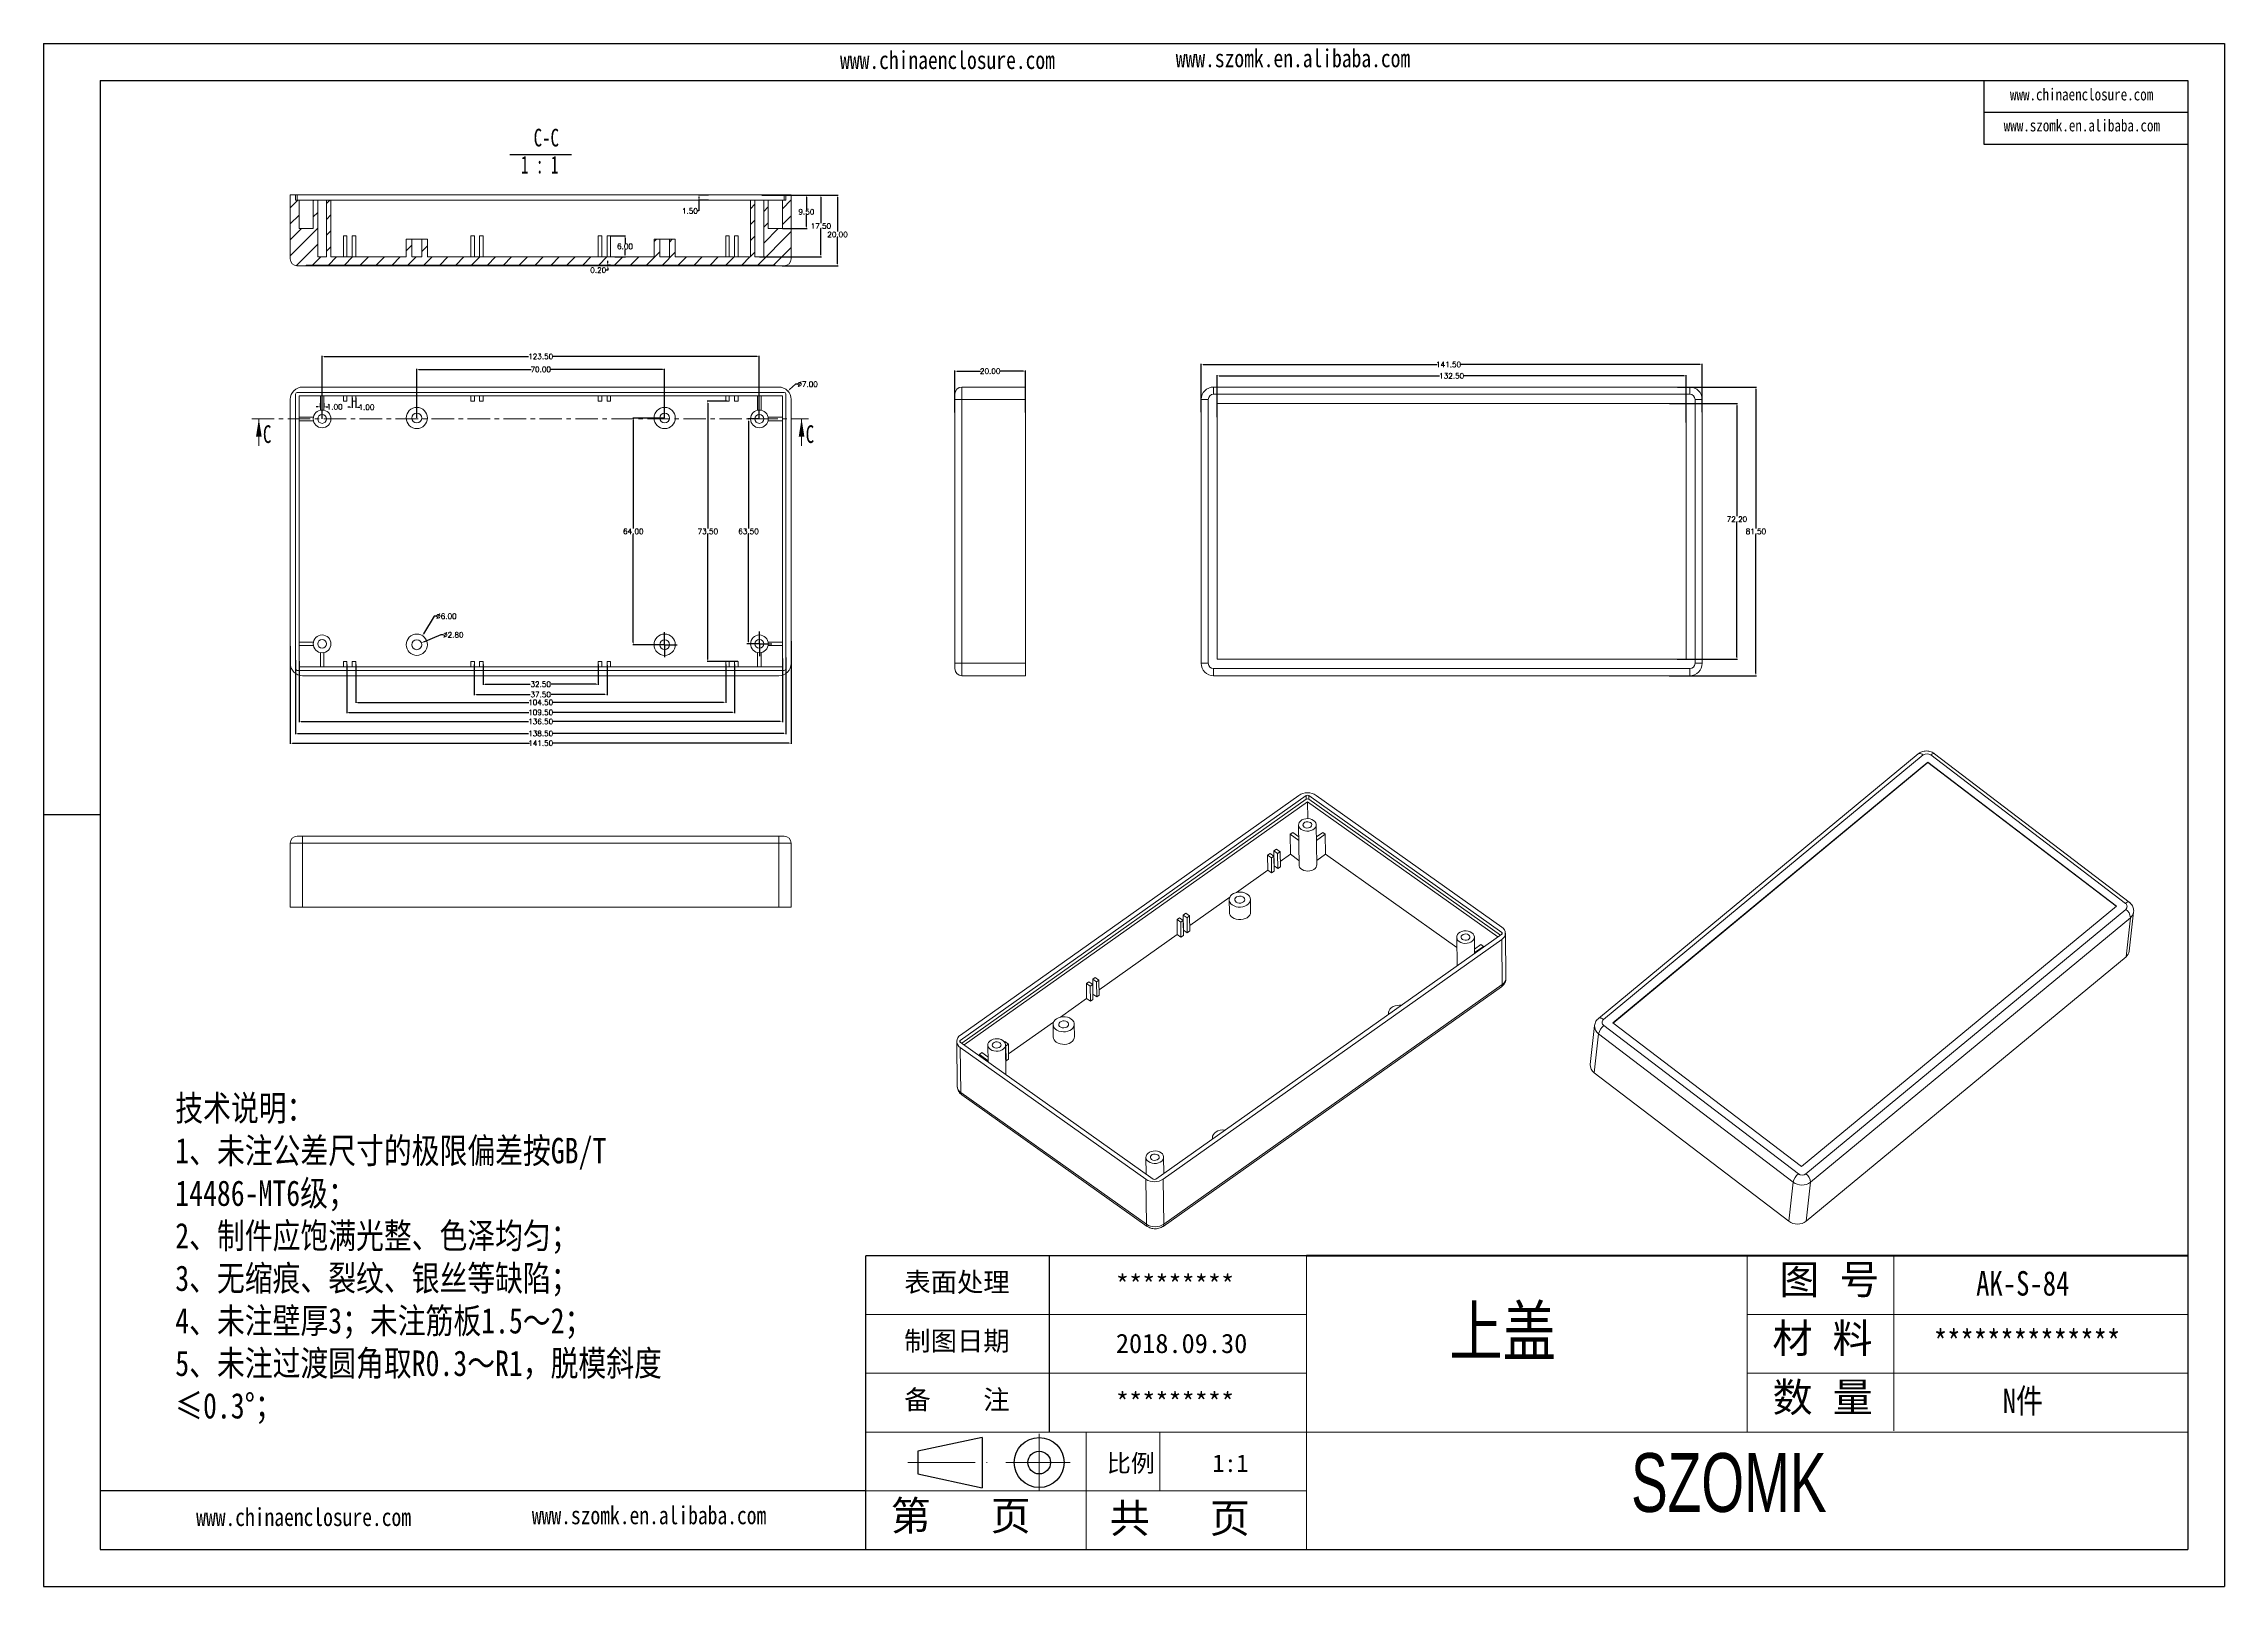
# Model space of a CAD drawing. Header units: inches. Extents: x 1849 to 3202, y 573 to 1008.
# Drawn here: x 2586 to 3202, y 573 to 1008 of the extents above; entities that cross this region are included whole.
import ezdxf

# ---------------------------------------------------------------- set-up
doc = ezdxf.new("R2010")
doc.units = ezdxf.units.IN
doc.linetypes.add('CENTER', pattern=[10.16, 6.35, -1.27, 1.27, -1.27])
doc.linetypes.add('CENTER2', pattern=[28.575, 19.05, -3.175, 3.175, -3.175])
doc.layers.add('10', color=7, linetype='Continuous')
doc.layers.add('文字', color=81, linetype='Continuous')
for name, color, linetype, lineweight in [('粗实线', 7, 'Continuous', 30), ('细实线', 3, 'Continuous', 9), ('细点划线', 2, 'CENTER2', 9)]:
    doc.layers.add(name, color=color, linetype=linetype, lineweight=lineweight)
doc.styles.add('SLDTEXTSTYLE6', font='TXT', dxfattribs={"width": 0.7})
doc.styles.add('SLDTEXTSTYLE7', font='TXT', dxfattribs={"width": 0.62})
doc.styles.get("Standard").update_dxf_attribs({"font": 'txt', "bigfont": 'gbcbig.shx'})
doc.styles.add('宋体', font='', dxfattribs={"width": 0.8, "height": 3.5})
doc.styles.add('长仿宋', font='', dxfattribs={"width": 0.7, "height": 4})
doc.styles.get('宋体').set_extended_font_data('SimSun')
doc.styles.get('长仿宋').set_extended_font_data('SimSun')
doc.dimstyles.new('2', dxfattribs={"dimtxt": 1.5, "dimasz": 0.6, "dimexe": 0.18, "dimexo": 0.0625, "dimgap": 0.09, "dimtad": 0, "dimtih": 1, "dimtoh": 1, "dimzin": 0, "dimdsep": 46, "dimtxsty": 'Standard', "dimcen": 0, "dimadec": 0, "dimazin": 2, "dimtfac": 1, "dimtofl": 0, "dimtmove": 0, "dimatfit": 3, "dimfxl": 1, "dimtolj": 1, "dimtzin": 0, "dimarcsym": 0})

msp = doc.modelspace()

# ---------------------------------------------------------------- texts
at = {"color": 7, "linetype": 'Continuous', "char_height": 5, "attachment_point": 1, "style": 'SLDTEXTSTYLE6'}
for insert in [(2648.028, 900.753), (2801.325, 900.753)]:
    msp.add_mtext('C', dxfattribs=dict(at, insert=insert))
at = {"width": 3101.22218, "attachment_point": 1}
for s, insert, char_height in [('{\\fSimHei|b0|i0|c134|p49;表面处理}', (2829.18, 661.578), 5.45653), ('{\\fSimHei|b0|i0|c134|p49;*********}', (2888.944, 660.876), 5.45653), ('{\\fSimHei|b0|i0|c134|p49;制图日期}', (2829.18, 644.986), 5.45653), ('{\\fSimHei|b0|i0|c134|p49;2018.\\fSimHei|b0|i0|c0|p49;09\\fSimHei|b0|i0|c134|p49;.\\fSimHei|b0|i0|c0|p49;30}', (2888.944, 644.284), 5.456534), ('{\\fSimHei|b0|i0|c134|p49;备    注}', (2829.18, 628.394), 5.45653), ('{\\fSimHei|b0|i0|c134|p49;*********}', (2888.944, 627.692), 5.45653)]:
    msp.add_mtext(s, dxfattribs=dict(at, insert=insert, char_height=char_height))
at = {"layer": '文字', "color": 0, "attachment_point": 1, "style": '宋体'}
for s, insert, char_height, width in [('www.chinaenclosure.com', (2811.032, 1006.404), 5.06975, 89.0707), ('www.szomk.en.alibaba.com', (2905.858, 1006.906), 5.06975, 89.0707), ('www.chinaenclosure.com', (3141.489, 995.845), 3.37984, 59.38046), ('www.szomk.en.alibaba.com', (3139.722, 987.092), 3.37984, 59.38046), ('{\\H1.111x;技术说明：\\P1、未注公差尺寸的极限偏差按GB/T 14486-MT6级；\\P2、制件应饱满光整、色泽均匀；\\P3、无缩痕、裂纹、银丝等缺陷；\\P4、未注壁厚3；未注筋板1.5～2；\\P5、未注过渡圆角取R0.3～R1，脱模斜度≤0.3%%D；}', (2623.262, 711.575), 6.48122, 145.98558), ('{\\H1.111x;AK-S-84}', (3131.933, 661.952), 6.22197, 71.93296), ('上盖', (2983.075, 651.963), 13.8266, 176.76809), ('{\\H1.111x;**************}', (3119.964, 645.36), 6.22197, 71.93296), ('{\\H1.111x;N件}', (3139.459, 628.768), 6.22197, 71.93296), ('www.chinaenclosure.com', (2629.156, 595.063), 5.06975, 89.0707), ('www.szomk.en.alibaba.com', (2723.982, 595.565), 5.06975, 89.0707)]:
    msp.add_mtext(s, dxfattribs=dict(at, insert=insert, char_height=char_height, width=width))
at = {"layer": '粗实线', "insert": (3034.458, 610.569), "char_height": 16.59192, "width": 186.06195, "attachment_point": 1, "style": '长仿宋'}
msp.add_mtext('{\\fSTXinwei|b0|i0|c134|p2;SZOMK}', dxfattribs=at)
at = {"layer": '细实线', "color": 7, "attachment_point": 1}
for s, insert, char_height, width in [('{\\fSimSun|b0|i0|c134|p54;图 号}', (3076.361, 663.768), 8.29596, 41.4798), ('{\\fSimSun|b0|i0|c134|p54;材 料   }', (3074.394, 647.176), 8.29596, 41.4798), ('{\\fSimSun|b0|i0|c134|p54;数 量}', (3074.434, 630.502), 8.29596, 37.48219), ('{\\fSimSun|b0|i0|c134|p54;比例}', (2886.386, 610.227), 4.97758, 21.85001), ('{\\fSimSun|b0|i0|c134|p54;1:1}', (2916.2, 610.227), 4.97758, 21.85001), ('{\\fSimSun|b0|i0|c134|p54;第   页}', (2825.34, 597.067), 8.29596, 62.2197), ('{\\fSimSun|b0|i0|c134|p54; 共   页}', (2881.594, 596.362), 8.29596, 62.2197)]:
    msp.add_mtext(s, dxfattribs=dict(at, insert=insert, char_height=char_height, width=width))

# ---------------------------------------------------------------- blocks, each defined once
blk = doc.blocks.new('SW_CENTERMARKSYMBOL_12')
at = {"layer": '10', "color": 0}
for p, q in [((-2.5, 0), (-3.5, 0)), ((0, 0), (-2.5, 0)), ((0, 2.5), (0, 3.5)), ((0, 0), (0, 2.5)), ((0, 0), (0, -2.5)), ((0, 0), (2.5, 0)), ((2.5, 0), (3.5, 0)), ((0, -2.5), (0, -3.5))]:
    blk.add_line(p, q, dxfattribs=at)
blk = doc.blocks.new('SW_CENTERMARKSYMBOL_19')
at = {"layer": '10', "color": 0}
for p, q in [((-2.5, 0), (-3.5, 0)), ((0, 0), (-2.5, 0)), ((0, 2.5), (0, 3.5)), ((0, 0), (0, 2.5)), ((0, 0), (0, -2.5)), ((0, 0), (2.5, 0)), ((2.5, 0), (3.5, 0)), ((0, -2.5), (0, -3.5))]:
    blk.add_line(p, q, dxfattribs=at)
blk = doc.blocks.new('SW_NOTE_1')
at = {"layer": '10', "color": 0}
blk.add_line((-4.36, -0.82), (13.09, -0.82), dxfattribs=at)
at = {"layer": '10', "color": 0, "char_height": 5, "attachment_point": 2}
for s, insert, style in [('C-C', (5.94, 6.45), 'SLDTEXTSTYLE6'), ('1 : 1', (4.07, -1.19), 'SLDTEXTSTYLE7')]:
    blk.add_mtext(s, dxfattribs=dict(at, insert=insert, style=style))
blk = doc.blocks.new('*D262')
at = {"color": 0, "lineweight": -2, "transparency": 16777216}
for p, q in [((2843.44, 904.37), (2843.44, 916.2)), ((2844.04, 916.02), (2850.72, 916.02)), ((2862.84, 916.02), (2856.15, 916.02)), ((2863.44, 904.37), (2863.44, 916.2))]:
    blk.add_line(p, q, dxfattribs=at)
at = {"color": 0, "transparency": 16777216}
for points in [[(2844.04, 916.12), (2844.04, 915.92), (2843.44, 916.02)], [(2862.84, 916.12), (2862.84, 915.92), (2863.44, 916.02)]]:
    blk.add_solid(points, dxfattribs=at)
at = {"layer": 'Defpoints', "color": 0, "transparency": 16777216}
for p in [(2863.44, 916.02), (2843.44, 904.3), (2863.44, 904.3)]:
    blk.add_point(p, dxfattribs=at)
at = {"color": 0, "transparency": 16777216, "insert": (2853.44, 916.02), "char_height": 1.5, "attachment_point": 5}
blk.add_mtext('\\A1;20.00', dxfattribs=at)
blk = doc.blocks.new('*D263')
at = {"color": 0, "lineweight": -2, "transparency": 16777216}
for p, q in [((2664.73, 902.61), (2664.73, 920.37)), ((2665.33, 920.19), (2723.02, 920.19)), ((2787.63, 920.19), (2729.95, 920.19)), ((2788.23, 902.61), (2788.23, 920.37))]:
    blk.add_line(p, q, dxfattribs=at)
at = {"color": 0, "transparency": 16777216}
for points in [[(2665.33, 920.29), (2665.33, 920.09), (2664.73, 920.19)], [(2787.63, 920.29), (2787.63, 920.09), (2788.23, 920.19)]]:
    blk.add_solid(points, dxfattribs=at)
at = {"layer": 'Defpoints', "color": 0, "transparency": 16777216}
for p in [(2788.23, 920.19), (2664.73, 902.55), (2788.23, 902.55)]:
    blk.add_point(p, dxfattribs=at)
at = {"color": 0, "transparency": 16777216, "insert": (2726.48, 920.19), "char_height": 1.5, "attachment_point": 5}
blk.add_mtext('\\A1;123.50', dxfattribs=at)
blk = doc.blocks.new('*D264')
at = {"color": 0, "lineweight": -2, "transparency": 16777216}
for p, q in [((2691.48, 902.86), (2691.48, 916.72)), ((2692.08, 916.54), (2723.77, 916.54)), ((2760.88, 916.54), (2729.2, 916.54)), ((2761.48, 902.86), (2761.48, 916.72))]:
    blk.add_line(p, q, dxfattribs=at)
at = {"color": 0, "transparency": 16777216}
for points in [[(2692.08, 916.64), (2692.08, 916.44), (2691.48, 916.54)], [(2760.88, 916.64), (2760.88, 916.44), (2761.48, 916.54)]]:
    blk.add_solid(points, dxfattribs=at)
at = {"layer": 'Defpoints', "color": 0, "transparency": 16777216}
for p in [(2761.48, 916.54), (2691.48, 902.8), (2761.48, 902.8)]:
    blk.add_point(p, dxfattribs=at)
at = {"color": 0, "transparency": 16777216, "insert": (2726.48, 916.54), "char_height": 1.5, "attachment_point": 5}
blk.add_mtext('\\A1;70.00', dxfattribs=at)
blk = doc.blocks.new('*D265')
at = {"color": 0, "lineweight": -2, "transparency": 16777216}
for p, q in [((2710.23, 833.23), (2710.23, 827.45)), ((2742.73, 833.23), (2742.73, 827.45)), ((2710.83, 827.63), (2723.52, 827.63)), ((2742.13, 827.63), (2729.45, 827.63))]:
    blk.add_line(p, q, dxfattribs=at)
at = {"color": 0, "transparency": 16777216}
for points in [[(2710.83, 827.73), (2710.83, 827.53), (2710.23, 827.63)], [(2742.13, 827.73), (2742.13, 827.53), (2742.73, 827.63)]]:
    blk.add_solid(points, dxfattribs=at)
at = {"layer": 'Defpoints', "color": 0, "transparency": 16777216}
for p in [(2710.23, 833.3), (2742.73, 833.3), (2742.73, 827.63)]:
    blk.add_point(p, dxfattribs=at)
at = {"color": 0, "transparency": 16777216, "insert": (2726.48, 827.63), "char_height": 1.5, "attachment_point": 5}
blk.add_mtext('\\A1;32.50', dxfattribs=at)
blk = doc.blocks.new('*D266')
at = {"color": 0, "lineweight": -2, "transparency": 16777216}
for p, q in [((2707.73, 833.23), (2707.73, 824.55)), ((2745.23, 832.98), (2745.23, 824.55)), ((2708.33, 824.73), (2723.52, 824.73)), ((2744.63, 824.73), (2729.45, 824.73))]:
    blk.add_line(p, q, dxfattribs=at)
at = {"color": 0, "transparency": 16777216}
for points in [[(2708.33, 824.83), (2708.33, 824.63), (2707.73, 824.73)], [(2744.63, 824.83), (2744.63, 824.63), (2745.23, 824.73)]]:
    blk.add_solid(points, dxfattribs=at)
at = {"layer": 'Defpoints', "color": 0, "transparency": 16777216}
for p in [(2707.73, 833.3), (2745.23, 833.04), (2745.23, 824.73)]:
    blk.add_point(p, dxfattribs=at)
at = {"color": 0, "transparency": 16777216, "insert": (2726.48, 824.73), "char_height": 1.5, "attachment_point": 5}
blk.add_mtext('\\A1;37.50', dxfattribs=at)
blk = doc.blocks.new('*D267')
at = {"color": 0, "lineweight": -2, "transparency": 16777216}
for p, q in [((2674.23, 833.23), (2674.23, 822.35)), ((2778.73, 833.23), (2778.73, 822.35)), ((2674.83, 822.53), (2723.14, 822.53)), ((2778.13, 822.53), (2729.82, 822.53))]:
    blk.add_line(p, q, dxfattribs=at)
at = {"color": 0, "transparency": 16777216}
for points in [[(2674.83, 822.63), (2674.83, 822.43), (2674.23, 822.53)], [(2778.13, 822.63), (2778.13, 822.43), (2778.73, 822.53)]]:
    blk.add_solid(points, dxfattribs=at)
at = {"layer": 'Defpoints', "color": 0, "transparency": 16777216}
for p in [(2674.23, 833.3), (2778.73, 833.3), (2778.73, 822.53)]:
    blk.add_point(p, dxfattribs=at)
at = {"color": 0, "transparency": 16777216, "insert": (2726.48, 822.53), "char_height": 1.5, "attachment_point": 5}
blk.add_mtext('\\A1;104.50', dxfattribs=at)
blk = doc.blocks.new('*D268')
at = {"color": 0, "lineweight": -2, "transparency": 16777216}
for p, q in [((2671.73, 833.23), (2671.73, 819.52)), ((2781.23, 833.23), (2781.23, 819.52)), ((2672.33, 819.7), (2723.14, 819.7)), ((2780.63, 819.7), (2729.82, 819.7))]:
    blk.add_line(p, q, dxfattribs=at)
at = {"color": 0, "transparency": 16777216}
for points in [[(2672.33, 819.8), (2672.33, 819.6), (2671.73, 819.7)], [(2780.63, 819.8), (2780.63, 819.6), (2781.23, 819.7)]]:
    blk.add_solid(points, dxfattribs=at)
at = {"layer": 'Defpoints', "color": 0, "transparency": 16777216}
for p in [(2671.73, 833.3), (2781.23, 833.3), (2671.73, 819.7)]:
    blk.add_point(p, dxfattribs=at)
at = {"color": 0, "transparency": 16777216, "insert": (2726.48, 819.7), "char_height": 1.5, "attachment_point": 5}
blk.add_mtext('\\A1;109.50', dxfattribs=at)
blk = doc.blocks.new('*D269')
at = {"color": 0, "lineweight": -2, "transparency": 16777216}
for p, q in [((2658.23, 834.15), (2658.23, 816.93)), ((2794.73, 834.88), (2794.73, 816.93)), ((2658.83, 817.11), (2723.02, 817.11)), ((2794.13, 817.11), (2729.95, 817.11))]:
    blk.add_line(p, q, dxfattribs=at)
at = {"color": 0, "transparency": 16777216}
for points in [[(2658.83, 817.21), (2658.83, 817.01), (2658.23, 817.11)], [(2794.13, 817.21), (2794.13, 817.01), (2794.73, 817.11)]]:
    blk.add_solid(points, dxfattribs=at)
at = {"layer": 'Defpoints', "color": 0, "transparency": 16777216}
for p in [(2658.23, 834.22), (2794.73, 834.95), (2794.73, 817.11)]:
    blk.add_point(p, dxfattribs=at)
at = {"color": 0, "transparency": 16777216, "insert": (2726.48, 817.11), "char_height": 1.5, "attachment_point": 5}
blk.add_mtext('\\A1;136.50', dxfattribs=at)
blk = doc.blocks.new('*D270')
at = {"color": 0, "lineweight": -2, "transparency": 16777216}
for p, q in [((2657.23, 834.41), (2657.23, 813.56)), ((2795.73, 835.21), (2795.73, 813.56)), ((2657.83, 813.74), (2723.02, 813.74)), ((2795.13, 813.74), (2729.95, 813.74))]:
    blk.add_line(p, q, dxfattribs=at)
at = {"color": 0, "transparency": 16777216}
for points in [[(2657.83, 813.84), (2657.83, 813.64), (2657.23, 813.74)], [(2795.13, 813.84), (2795.13, 813.64), (2795.73, 813.74)]]:
    blk.add_solid(points, dxfattribs=at)
at = {"layer": 'Defpoints', "color": 0, "transparency": 16777216}
for p in [(2657.23, 834.47), (2795.73, 835.27), (2795.73, 813.74)]:
    blk.add_point(p, dxfattribs=at)
at = {"color": 0, "transparency": 16777216, "insert": (2726.48, 813.74), "char_height": 1.5, "attachment_point": 5}
blk.add_mtext('\\A1;138.50', dxfattribs=at)
blk = doc.blocks.new('*D271')
at = {"color": 0, "lineweight": -2, "transparency": 16777216}
for p, q in [((2655.73, 838.42), (2655.73, 810.82)), ((2797.23, 839.83), (2797.23, 810.82)), ((2656.33, 811), (2723.27, 811)), ((2796.63, 811), (2729.7, 811))]:
    blk.add_line(p, q, dxfattribs=at)
at = {"color": 0, "transparency": 16777216}
for points in [[(2656.33, 811.1), (2656.33, 810.9), (2655.73, 811)], [(2796.63, 811.1), (2796.63, 810.9), (2797.23, 811)]]:
    blk.add_solid(points, dxfattribs=at)
at = {"layer": 'Defpoints', "color": 0, "transparency": 16777216}
for p in [(2655.73, 838.48), (2797.23, 839.89), (2797.23, 811)]:
    blk.add_point(p, dxfattribs=at)
at = {"color": 0, "transparency": 16777216, "insert": (2726.48, 811), "char_height": 1.5, "attachment_point": 5}
blk.add_mtext('\\A1;141.50', dxfattribs=at)
blk = doc.blocks.new('*D272')
at = {"color": 0, "lineweight": -2, "transparency": 16777216}
for p, q in [((2779.17, 907.55), (2773.5, 907.55)), ((2773.68, 906.95), (2773.68, 871.64)), ((2773.68, 834.65), (2773.68, 869.96)), ((2782.17, 834.05), (2773.5, 834.05))]:
    blk.add_line(p, q, dxfattribs=at)
at = {"color": 0, "transparency": 16777216}
for points in [[(2773.58, 906.95), (2773.78, 906.95), (2773.68, 907.55)], [(2773.58, 834.65), (2773.78, 834.65), (2773.68, 834.05)]]:
    blk.add_solid(points, dxfattribs=at)
at = {"layer": 'Defpoints', "color": 0, "transparency": 16777216}
for p in [(2773.68, 907.55), (2779.23, 907.55), (2782.23, 834.05)]:
    blk.add_point(p, dxfattribs=at)
at = {"color": 0, "transparency": 16777216, "insert": (2773.68, 870.8), "char_height": 1.5, "attachment_point": 5}
blk.add_mtext('\\A1;73.50', dxfattribs=at)
blk = doc.blocks.new('*D273')
at = {"color": 0, "lineweight": -2, "transparency": 16777216}
for p, q in [((2788.17, 902.55), (2784.99, 902.55)), ((2785.17, 901.95), (2785.17, 871.64)), ((2785.17, 839.65), (2785.17, 869.96)), ((2788.17, 839.05), (2784.99, 839.05))]:
    blk.add_line(p, q, dxfattribs=at)
at = {"color": 0, "transparency": 16777216}
for points in [[(2785.07, 901.95), (2785.27, 901.95), (2785.17, 902.55)], [(2785.07, 839.65), (2785.27, 839.65), (2785.17, 839.05)]]:
    blk.add_solid(points, dxfattribs=at)
at = {"layer": 'Defpoints', "color": 0, "transparency": 16777216}
for p in [(2788.23, 902.55), (2785.17, 839.05), (2788.23, 839.05)]:
    blk.add_point(p, dxfattribs=at)
at = {"color": 0, "transparency": 16777216, "insert": (2785.17, 870.8), "char_height": 1.5, "attachment_point": 5}
blk.add_mtext('\\A1;63.50', dxfattribs=at)
blk = doc.blocks.new('*D274')
at = {"color": 0, "lineweight": -2, "transparency": 16777216}
for p, q in [((2761.42, 902.8), (2752.46, 902.8)), ((2752.64, 902.2), (2752.64, 871.64)), ((2752.64, 839.4), (2752.64, 869.96)), ((2761.42, 838.8), (2752.46, 838.8))]:
    blk.add_line(p, q, dxfattribs=at)
at = {"color": 0, "transparency": 16777216}
for points in [[(2752.54, 902.2), (2752.74, 902.2), (2752.64, 902.8)], [(2752.54, 839.4), (2752.74, 839.4), (2752.64, 838.8)]]:
    blk.add_solid(points, dxfattribs=at)
at = {"layer": 'Defpoints', "color": 0, "transparency": 16777216}
for p in [(2761.48, 902.8), (2752.64, 838.8), (2761.48, 838.8)]:
    blk.add_point(p, dxfattribs=at)
at = {"color": 0, "transparency": 16777216, "insert": (2752.64, 870.8), "char_height": 1.5, "attachment_point": 5}
blk.add_mtext('\\A1;64.00', dxfattribs=at)
blk = doc.blocks.new('*D275')
at = {"color": 0, "lineweight": -2, "transparency": 16777216}
for p, q in [((2746.3, 954.26), (2750.47, 954.26)), ((2750.29, 953.66), (2750.29, 952.1)), ((2750.29, 948.86), (2750.29, 950.42)), ((2747.44, 948.26), (2750.47, 948.26))]:
    blk.add_line(p, q, dxfattribs=at)
at = {"color": 0, "transparency": 16777216}
for points in [[(2750.19, 953.66), (2750.39, 953.66), (2750.29, 954.26)], [(2750.19, 948.86), (2750.39, 948.86), (2750.29, 948.26)]]:
    blk.add_solid(points, dxfattribs=at)
at = {"layer": 'Defpoints', "color": 0, "transparency": 16777216}
for p in [(2746.23, 954.26), (2750.29, 954.26), (2747.37, 948.26)]:
    blk.add_point(p, dxfattribs=at)
at = {"color": 0, "transparency": 16777216, "insert": (2750.29, 951.26), "char_height": 1.5, "attachment_point": 5}
blk.add_mtext('\\A1;6.00', dxfattribs=at)
blk = doc.blocks.new('*D276')
at = {"color": 0, "lineweight": -2, "transparency": 16777216}
for p, q in [((2745.42, 944.56), (2744.82, 944.56)), ((2746.18, 945.96), (2745.24, 945.96)), ((2746.18, 945.76), (2745.24, 945.76)), ((2745.42, 946.56), (2745.42, 947.16)), ((2745.42, 945.16), (2745.42, 944.56))]:
    blk.add_line(p, q, dxfattribs=at)
at = {"color": 0, "transparency": 16777216}
for points in [[(2745.32, 946.56), (2745.52, 946.56), (2745.42, 945.96)], [(2745.32, 945.16), (2745.52, 945.16), (2745.42, 945.76)]]:
    blk.add_solid(points, dxfattribs=at)
at = {"layer": 'Defpoints', "color": 0, "transparency": 16777216}
for p in [(2745.42, 945.76), (2746.24, 945.96), (2746.24, 945.76)]:
    blk.add_point(p, dxfattribs=at)
at = {"color": 0, "transparency": 16777216, "insert": (2742.73, 944.56), "char_height": 1.5, "attachment_point": 5}
blk.add_mtext('\\A1;0.20', dxfattribs=at)
blk = doc.blocks.new('*D277')
at = {"color": 0, "lineweight": -2, "transparency": 16777216}
for p, q in [((2792.65, 965.76), (2810.49, 965.76)), ((2810.31, 965.16), (2810.31, 955.43)), ((2810.31, 946.36), (2810.31, 953.75)), ((2794.7, 945.76), (2810.49, 945.76))]:
    blk.add_line(p, q, dxfattribs=at)
at = {"color": 0, "transparency": 16777216}
for points in [[(2810.21, 965.16), (2810.41, 965.16), (2810.31, 965.76)], [(2810.21, 946.36), (2810.41, 946.36), (2810.31, 945.76)]]:
    blk.add_solid(points, dxfattribs=at)
at = {"layer": 'Defpoints', "color": 0, "transparency": 16777216}
for p in [(2792.59, 965.76), (2810.31, 965.76), (2794.63, 945.76)]:
    blk.add_point(p, dxfattribs=at)
at = {"color": 0, "transparency": 16777216, "insert": (2810.31, 954.59), "char_height": 1.5, "attachment_point": 5}
blk.add_mtext('\\A1;20.00', dxfattribs=at)
blk = doc.blocks.new('*D278')
at = {"color": 0, "lineweight": -2, "transparency": 16777216}
for p, q in [((2771.19, 961.25), (2770.59, 961.25)), ((2773.86, 965.76), (2771.01, 965.76)), ((2773.86, 964.26), (2771.01, 964.26)), ((2771.19, 965.16), (2771.19, 964.86)), ((2771.19, 964.26), (2771.19, 961.25))]:
    blk.add_line(p, q, dxfattribs=at)
at = {"color": 0, "transparency": 16777216}
for points in [[(2771.09, 965.16), (2771.29, 965.16), (2771.19, 965.76)], [(2771.09, 964.86), (2771.29, 964.86), (2771.19, 964.26)]]:
    blk.add_solid(points, dxfattribs=at)
at = {"layer": 'Defpoints', "color": 0, "transparency": 16777216}
for p in [(2771.19, 964.26), (2773.93, 965.76), (2773.93, 964.26)]:
    blk.add_point(p, dxfattribs=at)
at = {"color": 0, "transparency": 16777216, "insert": (2768.62, 961.25), "char_height": 1.5, "attachment_point": 5}
blk.add_mtext('\\A1;1.50', dxfattribs=at)
blk = doc.blocks.new('*D279')
at = {"color": 0, "lineweight": -2, "transparency": 16777216}
for p, q in [((2792.71, 965.76), (2801.7, 965.76)), ((2801.52, 965.16), (2801.52, 961.85)), ((2794.8, 956.26), (2801.7, 956.26)), ((2801.52, 956.86), (2801.52, 960.17))]:
    blk.add_line(p, q, dxfattribs=at)
at = {"color": 0, "transparency": 16777216}
for points in [[(2801.42, 965.16), (2801.62, 965.16), (2801.52, 965.76)], [(2801.42, 956.86), (2801.62, 956.86), (2801.52, 956.26)]]:
    blk.add_solid(points, dxfattribs=at)
at = {"layer": 'Defpoints', "color": 0, "transparency": 16777216}
for p in [(2792.65, 965.76), (2801.52, 965.76), (2794.73, 956.26)]:
    blk.add_point(p, dxfattribs=at)
at = {"color": 0, "transparency": 16777216, "insert": (2801.52, 961.01), "char_height": 1.5, "attachment_point": 5}
blk.add_mtext('\\A1;9.50', dxfattribs=at)
blk = doc.blocks.new('*D280')
at = {"color": 0, "lineweight": -2, "transparency": 16777216}
for p, q in [((2788.95, 965.76), (2805.8, 965.76)), ((2805.62, 965.16), (2805.62, 957.85)), ((2805.62, 948.86), (2805.62, 956.17)), ((2788.3, 948.26), (2805.8, 948.26))]:
    blk.add_line(p, q, dxfattribs=at)
at = {"color": 0, "transparency": 16777216}
for points in [[(2805.52, 965.16), (2805.72, 965.16), (2805.62, 965.76)], [(2805.52, 948.86), (2805.72, 948.86), (2805.62, 948.26)]]:
    blk.add_solid(points, dxfattribs=at)
at = {"layer": 'Defpoints', "color": 0, "transparency": 16777216}
for p in [(2788.89, 965.76), (2805.62, 965.76), (2788.23, 948.26)]:
    blk.add_point(p, dxfattribs=at)
at = {"color": 0, "transparency": 16777216, "insert": (2805.62, 957.01), "char_height": 1.5, "attachment_point": 5}
blk.add_mtext('\\A1;17.50', dxfattribs=at)
blk = doc.blocks.new('*D281')
at = {"color": 0, "lineweight": -2, "transparency": 16777216}
for p, q in [((2798.42, 912.33), (2796.76, 910.81)), ((2799.02, 912.33), (2798.42, 912.33))]:
    blk.add_line(p, q, dxfattribs=at)
at = {"color": 0, "transparency": 16777216}
blk.add_solid([(2796.69, 910.89), (2796.83, 910.74), (2796.32, 910.41)], dxfattribs=at)
at = {"layer": 'Defpoints', "color": 0, "transparency": 16777216}
for p in [(2791.15, 905.69), (2796.32, 910.41)]:
    blk.add_point(p, dxfattribs=at)
at = {"color": 0, "transparency": 16777216, "insert": (2801.86, 912.33), "char_height": 1.5, "attachment_point": 5}
blk.add_mtext('\\A1;∅7.00', dxfattribs=at)
blk = doc.blocks.new('*D282')
at = {"color": 0, "lineweight": -2, "transparency": 16777216}
for p, q in [((2913.04, 904.43), (2913.04, 918.08)), ((2913.64, 917.9), (2979.7, 917.9)), ((3053.94, 917.9), (2986.13, 917.9)), ((3054.54, 904.43), (3054.54, 918.08))]:
    blk.add_line(p, q, dxfattribs=at)
at = {"color": 0, "transparency": 16777216}
for points in [[(2913.64, 918), (2913.64, 917.8), (2913.04, 917.9)], [(3053.94, 918), (3053.94, 917.8), (3054.54, 917.9)]]:
    blk.add_solid(points, dxfattribs=at)
at = {"layer": 'Defpoints', "color": 0, "transparency": 16777216}
for p in [(3054.54, 917.9), (2913.04, 904.37), (3054.54, 904.37)]:
    blk.add_point(p, dxfattribs=at)
at = {"color": 0, "transparency": 16777216, "insert": (2982.92, 917.9), "char_height": 1.5, "attachment_point": 5}
blk.add_mtext('\\A1;141.50', dxfattribs=at)
blk = doc.blocks.new('*D283')
at = {"color": 0, "lineweight": -2, "transparency": 16777216}
for p, q in [((3047.61, 911.55), (3069.91, 911.55)), ((3069.73, 910.95), (3069.73, 871.64)), ((3069.73, 830.65), (3069.73, 869.96)), ((3045.25, 830.05), (3069.91, 830.05))]:
    blk.add_line(p, q, dxfattribs=at)
at = {"color": 0, "transparency": 16777216}
for points in [[(3069.63, 910.95), (3069.83, 910.95), (3069.73, 911.55)], [(3069.63, 830.65), (3069.83, 830.65), (3069.73, 830.05)]]:
    blk.add_solid(points, dxfattribs=at)
at = {"layer": 'Defpoints', "color": 0, "transparency": 16777216}
for p in [(3047.55, 911.55), (3045.18, 830.05), (3069.73, 830.05)]:
    blk.add_point(p, dxfattribs=at)
at = {"color": 0, "transparency": 16777216, "insert": (3069.73, 870.8), "char_height": 1.5, "attachment_point": 5}
blk.add_mtext('\\A1;81.50', dxfattribs=at)
blk = doc.blocks.new('*D284')
at = {"color": 0, "lineweight": -2, "transparency": 16777216}
for p, q in [((3045.34, 906.9), (3064.55, 906.9)), ((3064.37, 906.3), (3064.37, 875.06)), ((3064.37, 835.3), (3064.37, 873.38)), ((3047.44, 834.7), (3064.55, 834.7))]:
    blk.add_line(p, q, dxfattribs=at)
at = {"color": 0, "transparency": 16777216}
for points in [[(3064.27, 906.3), (3064.47, 906.3), (3064.37, 906.9)], [(3064.27, 835.3), (3064.47, 835.3), (3064.37, 834.7)]]:
    blk.add_solid(points, dxfattribs=at)
at = {"layer": 'Defpoints', "color": 0, "transparency": 16777216}
for p in [(3045.28, 906.9), (3064.37, 906.9), (3047.38, 834.7)]:
    blk.add_point(p, dxfattribs=at)
at = {"color": 0, "transparency": 16777216, "insert": (3064.37, 874.22), "char_height": 1.5, "attachment_point": 5}
blk.add_mtext('\\A1;72.20', dxfattribs=at)
blk = doc.blocks.new('*D285')
at = {"color": 0, "lineweight": -2, "transparency": 16777216}
for p, q in [((2917.54, 903.08), (2917.54, 914.87)), ((2918.14, 914.69), (2980.33, 914.69)), ((3049.44, 914.69), (2987.26, 914.69)), ((3050.04, 901.53), (3050.04, 914.87))]:
    blk.add_line(p, q, dxfattribs=at)
at = {"color": 0, "transparency": 16777216}
for points in [[(2918.14, 914.79), (2918.14, 914.59), (2917.54, 914.69)], [(3049.44, 914.79), (3049.44, 914.59), (3050.04, 914.69)]]:
    blk.add_solid(points, dxfattribs=at)
at = {"layer": 'Defpoints', "color": 0, "transparency": 16777216}
for p in [(2917.54, 914.69), (2917.54, 903.02), (3050.04, 901.47)]:
    blk.add_point(p, dxfattribs=at)
at = {"color": 0, "transparency": 16777216, "insert": (2983.79, 914.69), "char_height": 1.5, "attachment_point": 5}
blk.add_mtext('\\A1;132.50', dxfattribs=at)
blk = doc.blocks.new('*D286')
at = {"color": 0, "lineweight": -2, "transparency": 16777216}
for p, q in [((2672.63, 905.83), (2672.03, 905.83)), ((2673.23, 908.5), (2673.23, 905.65)), ((2674.23, 908.5), (2674.23, 905.65)), ((2674.83, 905.83), (2675.43, 905.83))]:
    blk.add_line(p, q, dxfattribs=at)
at = {"color": 0, "transparency": 16777216}
for points in [[(2672.63, 905.93), (2672.63, 905.73), (2673.23, 905.83)], [(2674.83, 905.93), (2674.83, 905.73), (2674.23, 905.83)]]:
    blk.add_solid(points, dxfattribs=at)
at = {"layer": 'Defpoints', "color": 0, "transparency": 16777216}
for p in [(2673.23, 908.56), (2674.23, 908.56), (2674.23, 905.83)]:
    blk.add_point(p, dxfattribs=at)
at = {"color": 0, "transparency": 16777216, "insert": (2677.27, 905.83), "char_height": 1.5, "attachment_point": 5}
blk.add_mtext('\\A1;1.00', dxfattribs=at)
blk = doc.blocks.new('*D287')
at = {"color": 0, "lineweight": -2, "transparency": 16777216}
for p, q in [((2663.63, 905.95), (2663.03, 905.95)), ((2664.23, 906.96), (2664.23, 905.77)), ((2665.23, 906.96), (2665.23, 905.77)), ((2665.83, 905.95), (2666.43, 905.95))]:
    blk.add_line(p, q, dxfattribs=at)
at = {"color": 0, "transparency": 16777216}
for points in [[(2663.63, 906.05), (2663.63, 905.85), (2664.23, 905.95)], [(2665.83, 906.05), (2665.83, 905.85), (2665.23, 905.95)]]:
    blk.add_solid(points, dxfattribs=at)
at = {"layer": 'Defpoints', "color": 0, "transparency": 16777216}
for p in [(2664.23, 907.02), (2665.23, 907.02), (2665.23, 905.95)]:
    blk.add_point(p, dxfattribs=at)
at = {"color": 0, "transparency": 16777216, "insert": (2668.27, 905.95), "char_height": 1.5, "attachment_point": 5}
blk.add_mtext('\\A1;1.00', dxfattribs=at)
blk = doc.blocks.new('*D288')
at = {"color": 0, "lineweight": -2, "transparency": 16777216}
for p, q in [((2696.4, 846.83), (2693.36, 841.87)), ((2697, 846.83), (2696.4, 846.83))]:
    blk.add_line(p, q, dxfattribs=at)
at = {"color": 0, "transparency": 16777216}
blk.add_solid([(2693.28, 841.92), (2693.45, 841.81), (2693.05, 841.36)], dxfattribs=at)
at = {"layer": 'Defpoints', "color": 0, "transparency": 16777216}
for p in [(2693.05, 841.36), (2689.92, 836.24)]:
    blk.add_point(p, dxfattribs=at)
at = {"color": 0, "transparency": 16777216, "insert": (2699.84, 846.83), "char_height": 1.5, "attachment_point": 5}
blk.add_mtext('\\A1;∅6.00', dxfattribs=at)
blk = doc.blocks.new('*D289')
at = {"color": 0, "lineweight": -2, "transparency": 16777216}
for p, q in [((2698.23, 841.57), (2693.33, 839.56)), ((2698.83, 841.57), (2698.23, 841.57))]:
    blk.add_line(p, q, dxfattribs=at)
at = {"color": 0, "transparency": 16777216}
blk.add_solid([(2693.3, 839.65), (2693.37, 839.46), (2692.78, 839.33)], dxfattribs=at)
at = {"layer": 'Defpoints', "color": 0, "transparency": 16777216}
for p in [(2690.19, 838.26), (2692.78, 839.33)]:
    blk.add_point(p, dxfattribs=at)
at = {"color": 0, "transparency": 16777216, "insert": (2701.79, 841.57), "char_height": 1.5, "attachment_point": 5}
blk.add_mtext('\\A1;∅2.80', dxfattribs=at)

# ---------------------------------------------------------------- dimensions: what is measured, and where the dimension line sits
for base, p1, p2, picture, middle in [((2771.186, 964.263), (2773.927, 965.763), (2773.927, 964.263), '*D278', (2768.621, 961.246)), ((2810.313, 965.763), (2794.634, 945.763), (2792.586, 965.763), '*D277', (2810.313, 954.586)), ((2801.516, 965.763), (2794.735, 956.263), (2792.648, 965.763), '*D279', (2801.516, 961.013)), ((3064.37, 906.896), (3047.376, 834.696), (3045.281, 906.896), '*D284', (3064.37, 874.216))]:
    dim = msp.add_linear_dim(base=base, p1=p1, p2=p2, angle=90, dimstyle='2')
    dim.commit()
    dim.dimension.update_dxf_attribs({"geometry": picture, "text_midpoint": middle, "dimtype": 160})
for base, p1, p2, picture, middle in [((2805.617, 965.763), (2788.235, 948.263), (2788.889, 965.763), '*D280', (2805.617, 957.013)), ((2750.29, 954.263), (2747.374, 948.263), (2746.235, 954.263), '*D275', (2750.29, 951.263)), ((2745.425, 945.763), (2746.24, 945.963), (2746.24, 945.763), '*D276', (2742.735, 944.563)), ((2773.676, 907.546), (2782.235, 834.046), (2779.235, 907.546), '*D272', (2773.676, 870.796)), ((3069.729, 830.046), (3047.545, 911.546), (3045.184, 830.046), '*D283', (3069.729, 870.796)), ((2752.645, 838.796), (2761.485, 902.796), (2761.485, 838.796), '*D274', (2752.645, 870.796)), ((2785.17, 839.046), (2788.235, 902.546), (2788.235, 839.046), '*D273', (2785.17, 870.796))]:
    dim = msp.add_linear_dim(base=base, p1=p1, p2=p2, angle=90, dimstyle='2')
    dim.commit()
    dim.dimension.update_dxf_attribs({"geometry": picture, "text_midpoint": middle})
for base, p1, p2, picture, middle in [((2788.235, 920.188), (2664.735, 902.546), (2788.235, 902.546), '*D263', (2726.485, 920.188)), ((3054.542, 917.899), (2913.042, 904.368), (3054.542, 904.368), '*D282', (2982.917, 917.899)), ((2761.485, 916.537), (2691.485, 902.796), (2761.485, 902.796), '*D264', (2726.485, 916.537))]:
    dim = msp.add_linear_dim(base=base, p1=p1, p2=p2, dimstyle='2')
    dim.commit()
    dim.dimension.update_dxf_attribs({"geometry": picture, "text_midpoint": middle, "dimtype": 160})
for p1, p2, picture, middle in [((2791.151, 905.686), (2796.319, 910.407), '*D281', (2801.864, 912.329)), ((2689.919, 836.238), (2693.051, 841.355), '*D288', (2699.845, 846.833)), ((2690.19, 838.264), (2692.78, 839.329), '*D289', (2701.793, 841.569))]:
    dim = msp.add_diameter_dim_2p(p1=p1, p2=p2, dimstyle='2')
    dim.commit()
    dim.dimension.update_dxf_attribs({"geometry": picture, "text_midpoint": middle, "dimtype": 163})
for base, p1, p2, picture, middle in [((2863.438, 916.023), (2843.438, 904.304), (2863.438, 904.304), '*D262', (2853.438, 916.023)), ((2917.542, 914.693), (3050.042, 901.47), (2917.542, 903.018), '*D285', (2983.792, 914.693)), ((2665.235, 905.95), (2664.235, 907.021), (2665.235, 907.021), '*D287', (2668.275, 905.95)), ((2674.235, 905.828), (2673.235, 908.564), (2674.235, 908.564), '*D286', (2677.275, 905.828)), ((2797.235, 810.998), (2655.735, 838.479), (2797.235, 839.889), '*D271', (2726.485, 810.998)), ((2795.735, 813.743), (2657.235, 834.472), (2795.735, 835.27), '*D270', (2726.485, 813.743)), ((2794.735, 817.109), (2658.235, 834.217), (2794.735, 834.946), '*D269', (2726.485, 817.109)), ((2671.735, 819.703), (2781.235, 833.296), (2671.735, 833.296), '*D268', (2726.485, 819.703)), ((2778.735, 822.534), (2674.235, 833.296), (2778.735, 833.296), '*D267', (2726.485, 822.534)), ((2745.235, 824.728), (2707.735, 833.296), (2745.235, 833.043), '*D266', (2726.485, 824.728)), ((2742.735, 827.627), (2710.235, 833.296), (2742.735, 833.296), '*D265', (2726.485, 827.627))]:
    dim = msp.add_linear_dim(base=base, p1=p1, p2=p2, dimstyle='2')
    dim.commit()
    dim.dimension.update_dxf_attribs({"geometry": picture, "text_midpoint": middle})

# ---------------------------------------------------------------- hatches: boundary and pattern name
at = {"linetype": 'Continuous', "lineweight": 0}
h = msp.add_hatch(dxfattribs=at)
h.set_pattern_fill('ANSI31', color=4, style=0)
h.set_pattern_definition([(45, (1991.646, 194.7352), (-2.245064, 2.245064), [])])
edge = h.paths.add_edge_path(flags=0)
edge.add_line((2758.495, 948.263), (2694.475, 948.263))
edge.add_line((2694.475, 948.263), (2694.475, 953.263))
edge.add_line((2694.475, 953.263), (2692.862, 953.263))
edge.add_line((2692.862, 953.263), (2692.862, 948.263))
edge.add_line((2692.862, 948.263), (2690.107, 948.263))
edge.add_line((2690.107, 948.263), (2690.107, 953.263))
edge.add_line((2690.107, 953.263), (2688.495, 953.263))
edge.add_line((2688.495, 953.263), (2688.495, 948.263))
edge.add_line((2688.495, 948.263), (2667.235, 948.263))
edge.add_line((2667.235, 948.263), (2667.235, 964.263))
edge.add_line((2667.235, 964.263), (2665.985, 964.263))
edge.add_line((2665.985, 964.263), (2665.985, 948.263))
edge.add_line((2665.985, 948.263), (2663.485, 948.263))
edge.add_line((2663.485, 948.263), (2663.485, 964.263))
edge.add_line((2663.485, 964.263), (2662.235, 964.263))
edge.add_line((2662.235, 964.263), (2662.235, 956.263))
edge.add_line((2662.235, 956.263), (2658.235, 956.263))
edge.add_line((2658.235, 956.263), (2658.235, 964.263))
edge.add_line((2658.235, 964.263), (2657.235, 964.263))
edge.add_line((2657.235, 964.263), (2657.235, 965.763))
edge.add_line((2657.235, 965.763), (2655.735, 965.763))
edge.add_line((2655.735, 965.763), (2655.735, 947.763))
edge.add_arc((2657.735, 947.763), 2, 180, 270)
edge.add_line((2657.735, 945.763), (2660.235, 945.763))
edge.add_line((2660.235, 945.763), (2660.235, 945.963))
edge.add_line((2660.235, 945.963), (2792.735, 945.963))
edge.add_line((2792.735, 945.963), (2792.735, 945.763))
edge.add_line((2792.735, 945.763), (2795.235, 945.763))
edge.add_arc((2795.235, 947.763), 2, 270, 360)
edge.add_line((2797.235, 947.763), (2797.235, 965.763))
edge.add_line((2797.235, 965.763), (2795.735, 965.763))
edge.add_line((2795.735, 965.763), (2795.735, 964.263))
edge.add_line((2795.735, 964.263), (2794.735, 964.263))
edge.add_line((2794.735, 964.263), (2794.735, 956.263))
edge.add_line((2794.735, 956.263), (2790.735, 956.263))
edge.add_line((2790.735, 956.263), (2790.735, 964.263))
edge.add_line((2790.735, 964.263), (2789.485, 964.263))
edge.add_line((2789.485, 964.263), (2789.485, 948.263))
edge.add_line((2789.485, 948.263), (2786.985, 948.263))
edge.add_line((2786.985, 948.263), (2786.985, 964.263))
edge.add_line((2786.985, 964.263), (2785.735, 964.263))
edge.add_line((2785.735, 964.263), (2785.735, 948.263))
edge.add_line((2785.735, 948.263), (2764.475, 948.263))
edge.add_line((2764.475, 948.263), (2764.475, 953.263))
edge.add_line((2764.475, 953.263), (2762.862, 953.263))
edge.add_line((2762.862, 953.263), (2762.862, 948.263))
edge.add_line((2762.862, 948.263), (2760.107, 948.263))
edge.add_line((2760.107, 948.263), (2760.107, 953.263))
edge.add_line((2760.107, 953.263), (2758.495, 953.263))
edge.add_line((2758.495, 953.263), (2758.495, 948.263))

# ---------------------------------------------------------------- linework, layer by layer
for p, q in [((2586.072, 1008.495), (3202.047, 1008.495)), ((2586.072, 1008.495), (2586.072, 572.957)), ((3202.047, 1008.495), (3202.047, 572.957)), ((2602.011, 998.125), (3191.677, 998.125)), ((2602.011, 998.125), (2602.011, 583.327)), ((3134.067, 998.125), (3134.067, 980.121)), ((3191.677, 998.125), (3191.677, 583.327)), ((3134.067, 989.123), (3191.677, 989.123)), ((3134.067, 980.121), (3191.677, 980.121)), ((2602.011, 790.726), (2586.072, 790.726)), ((2586.072, 774.595), (2586.072, 572.957)), ((2818.359, 583.327), (2818.359, 666.286)), ((2942.799, 666.286), (2818.359, 666.286)), ((2870.209, 616.51), (2870.209, 666.286)), ((2818.359, 599.919), (2602.011, 599.919)), ((2602.011, 583.327), (3191.677, 583.327)), ((2586.072, 572.957), (3202.047, 572.957)), ((2586.072, 572.957), (2871.246, 572.957))]:
    msp.add_line(p, q)
at = {"color": 7, "linetype": 'Continuous', "lineweight": 15}
for p, q in [((2655.735, 947.763), (2655.735, 965.763)), ((2655.735, 965.763), (2657.235, 965.763)), ((2657.235, 965.763), (2657.235, 964.263)), ((2657.235, 965.763), (2657.735, 965.763)), ((2658.235, 964.263), (2657.235, 964.263)), ((2657.735, 965.763), (2657.735, 964.263)), ((2795.235, 965.763), (2657.735, 965.763)), ((2658.235, 956.263), (2658.235, 964.263)), ((2662.235, 964.263), (2658.235, 964.263)), ((2662.235, 956.263), (2662.235, 964.263)), ((2663.485, 964.263), (2662.235, 964.263)), ((2663.485, 948.263), (2663.485, 964.263)), ((2665.985, 964.263), (2663.485, 964.263)), ((2665.985, 964.263), (2665.985, 948.263)), ((2667.235, 964.263), (2665.985, 964.263)), ((2667.235, 964.263), (2667.235, 948.263)), ((2785.735, 964.263), (2667.235, 964.263)), ((2785.735, 964.263), (2785.735, 948.263)), ((2786.985, 964.263), (2785.735, 964.263)), ((2786.985, 964.263), (2786.985, 948.263)), ((2786.985, 964.263), (2789.485, 964.263)), ((2789.485, 948.263), (2789.485, 964.263)), ((2790.735, 964.263), (2789.485, 964.263)), ((2790.735, 956.263), (2790.735, 964.263)), ((2794.735, 964.263), (2790.735, 964.263)), ((2794.735, 964.263), (2794.735, 956.263)), ((2795.735, 964.263), (2794.735, 964.263)), ((2795.235, 964.263), (2795.235, 965.763)), ((2795.235, 965.763), (2795.735, 965.763)), ((2795.735, 964.263), (2795.735, 965.763)), ((2795.735, 965.763), (2797.235, 965.763)), ((2797.235, 965.763), (2797.235, 947.763)), ((2662.235, 956.263), (2658.235, 956.263)), ((2794.735, 956.263), (2790.735, 956.263)), ((2670.735, 954.263), (2670.735, 948.263)), ((2670.735, 954.263), (2671.735, 954.263)), ((2671.735, 954.263), (2671.735, 948.263)), ((2673.235, 954.263), (2674.235, 954.263)), ((2673.235, 954.263), (2673.235, 948.263)), ((2674.235, 954.263), (2674.235, 948.263)), ((2688.485, 953.263), (2688.485, 948.263)), ((2688.485, 953.263), (2688.495, 953.263)), ((2688.495, 948.263), (2688.495, 953.263)), ((2690.107, 953.263), (2688.495, 953.263)), ((2690.107, 948.263), (2690.107, 953.263)), ((2692.862, 953.263), (2690.107, 953.263)), ((2692.862, 953.263), (2692.862, 948.263)), ((2694.475, 953.263), (2692.862, 953.263)), ((2694.475, 953.263), (2694.475, 948.263)), ((2694.475, 953.263), (2694.485, 953.263)), ((2694.485, 948.263), (2694.485, 953.263)), ((2706.735, 954.263), (2706.735, 948.263)), ((2706.735, 954.263), (2707.735, 954.263)), ((2707.735, 954.263), (2707.735, 948.263)), ((2709.235, 954.263), (2710.235, 954.263)), ((2709.235, 954.263), (2709.235, 948.263)), ((2710.235, 954.263), (2710.235, 948.263)), ((2742.735, 954.263), (2742.735, 948.263)), ((2743.735, 954.263), (2742.735, 954.263)), ((2743.735, 954.263), (2743.735, 948.263)), ((2746.235, 954.263), (2745.235, 954.263)), ((2745.235, 954.263), (2745.235, 948.263)), ((2746.235, 954.263), (2746.235, 948.263)), ((2758.485, 953.263), (2758.485, 948.263)), ((2758.495, 953.263), (2758.485, 953.263)), ((2758.495, 953.263), (2758.495, 948.263)), ((2760.107, 953.263), (2758.495, 953.263)), ((2760.107, 953.263), (2760.107, 948.263)), ((2760.107, 953.263), (2762.862, 953.263)), ((2762.862, 948.263), (2762.862, 953.263)), ((2764.475, 953.263), (2762.862, 953.263)), ((2764.475, 948.263), (2764.475, 953.263)), ((2764.485, 953.263), (2764.475, 953.263)), ((2764.485, 948.263), (2764.485, 953.263)), ((2778.735, 954.263), (2778.735, 948.263)), ((2779.735, 954.263), (2778.735, 954.263)), ((2779.735, 954.263), (2779.735, 948.263)), ((2782.235, 954.263), (2781.235, 954.263)), ((2781.235, 954.263), (2781.235, 948.263)), ((2782.235, 954.263), (2782.235, 948.263)), ((2657.735, 945.763), (2660.235, 945.763)), ((2660.235, 945.963), (2660.235, 945.763)), ((2792.735, 945.963), (2660.235, 945.963)), ((2660.235, 945.763), (2792.735, 945.763)), ((2663.485, 948.263), (2665.985, 948.263)), ((2667.235, 948.263), (2688.495, 948.263)), ((2690.107, 948.263), (2692.862, 948.263)), ((2694.475, 948.263), (2758.495, 948.263)), ((2760.107, 948.263), (2762.862, 948.263)), ((2764.475, 948.263), (2785.735, 948.263)), ((2786.985, 948.263), (2789.485, 948.263)), ((2792.735, 945.763), (2792.735, 945.963)), ((2792.735, 945.763), (2795.235, 945.763)), ((2655.735, 908.046), (2655.735, 833.546)), ((2657.235, 909.546), (2657.235, 832.046)), ((2795.235, 910.046), (2657.735, 910.046)), ((2794.735, 909.046), (2658.235, 909.046)), ((2658.235, 909.046), (2658.235, 832.546)), ((2793.735, 911.546), (2659.235, 911.546)), ((2664.235, 909.046), (2664.235, 904.996)), ((2665.235, 904.996), (2665.235, 909.046)), ((2670.735, 909.046), (2670.735, 907.546)), ((2670.735, 907.546), (2671.735, 907.546)), ((2671.735, 907.546), (2671.735, 909.046)), ((2673.235, 909.046), (2673.235, 907.546)), ((2673.235, 907.546), (2674.235, 907.546)), ((2674.235, 907.546), (2674.235, 909.046)), ((2706.735, 909.046), (2706.735, 907.546)), ((2706.735, 907.546), (2707.735, 907.546)), ((2707.735, 907.546), (2707.735, 909.046)), ((2709.235, 909.046), (2709.235, 907.546)), ((2709.235, 907.546), (2710.235, 907.546)), ((2710.235, 907.546), (2710.235, 909.046)), ((2742.735, 907.546), (2742.735, 909.046)), ((2743.735, 907.546), (2742.735, 907.546)), ((2743.735, 909.046), (2743.735, 907.546)), ((2745.235, 907.546), (2745.235, 909.046)), ((2746.235, 907.546), (2745.235, 907.546)), ((2746.235, 909.046), (2746.235, 907.546)), ((2778.735, 907.546), (2778.735, 909.046)), ((2779.735, 907.546), (2778.735, 907.546)), ((2779.735, 909.046), (2779.735, 907.546)), ((2781.235, 907.546), (2781.235, 909.046)), ((2782.235, 907.546), (2781.235, 907.546)), ((2782.235, 909.046), (2782.235, 907.546)), ((2787.735, 904.996), (2787.735, 909.046)), ((2788.735, 909.046), (2788.735, 904.996)), ((2794.735, 832.546), (2794.735, 909.046)), ((2795.735, 832.046), (2795.735, 909.546)), ((2797.235, 833.546), (2797.235, 908.046)), ((2843.438, 908.046), (2843.438, 909.546)), ((2843.438, 908.046), (2845.438, 908.046)), ((2843.438, 833.546), (2843.438, 908.046)), ((2845.438, 911.546), (2845.438, 908.046)), ((2845.438, 911.546), (2863.438, 911.546)), ((2845.438, 908.046), (2845.438, 833.546)), ((2863.438, 908.046), (2845.438, 908.046)), ((2863.438, 911.546), (2863.438, 908.046)), ((2863.438, 908.046), (2863.438, 833.546)), ((2913.042, 833.546), (2913.042, 908.046)), ((2913.042, 908.046), (2915.042, 908.046)), ((2915.042, 908.046), (2915.042, 833.546)), ((2916.542, 911.546), (2916.542, 909.546)), ((2916.542, 911.546), (3051.042, 911.546)), ((3051.042, 909.546), (2916.542, 909.546)), ((3050.042, 906.896), (2917.542, 906.896)), ((2917.542, 906.896), (2917.542, 834.696)), ((3050.042, 834.696), (3050.042, 906.896)), ((3051.042, 911.546), (3051.042, 909.546)), ((3052.542, 908.046), (3054.542, 908.046)), ((3052.542, 833.546), (3052.542, 908.046)), ((3054.542, 908.046), (3054.542, 833.546)), ((2662.285, 903.046), (2658.235, 903.046)), ((2658.235, 902.046), (2662.285, 902.046)), ((2790.684, 903.046), (2794.735, 903.046)), ((2794.735, 902.046), (2790.684, 902.046)), ((2658.235, 839.546), (2662.285, 839.546)), ((2662.285, 838.546), (2658.235, 838.546)), ((2794.735, 839.546), (2790.684, 839.546)), ((2790.684, 838.546), (2794.735, 838.546)), ((2658.235, 832.546), (2794.735, 832.546)), ((2664.235, 832.546), (2664.235, 836.597)), ((2665.235, 836.597), (2665.235, 832.546)), ((2670.735, 834.046), (2671.735, 834.046)), ((2670.735, 832.546), (2670.735, 834.046)), ((2671.735, 834.046), (2671.735, 832.546)), ((2673.235, 834.046), (2674.235, 834.046)), ((2673.235, 832.546), (2673.235, 834.046)), ((2674.235, 834.046), (2674.235, 832.546)), ((2706.735, 834.046), (2707.735, 834.046)), ((2706.735, 832.546), (2706.735, 834.046)), ((2707.735, 834.046), (2707.735, 832.546)), ((2709.235, 834.046), (2710.235, 834.046)), ((2709.235, 832.546), (2709.235, 834.046)), ((2710.235, 834.046), (2710.235, 832.546)), ((2742.735, 834.046), (2742.735, 832.546)), ((2743.735, 834.046), (2742.735, 834.046)), ((2743.735, 832.546), (2743.735, 834.046)), ((2746.235, 834.046), (2745.235, 834.046)), ((2745.235, 834.046), (2745.235, 832.546)), ((2746.235, 832.546), (2746.235, 834.046)), ((2778.735, 834.046), (2778.735, 832.546)), ((2779.735, 834.046), (2778.735, 834.046)), ((2779.735, 832.546), (2779.735, 834.046)), ((2781.235, 834.046), (2781.235, 832.546)), ((2782.235, 834.046), (2781.235, 834.046)), ((2782.235, 832.546), (2782.235, 834.046)), ((2787.735, 836.597), (2787.735, 832.546)), ((2788.735, 832.546), (2788.735, 836.597)), ((2843.438, 832.046), (2843.438, 833.546)), ((2843.438, 833.546), (2845.438, 833.546)), ((2845.438, 833.546), (2845.438, 830.046)), ((2845.438, 833.546), (2863.438, 833.546)), ((2863.438, 833.546), (2863.438, 830.046)), ((2913.042, 833.546), (2915.042, 833.546)), ((2916.542, 832.046), (2916.542, 830.046)), ((2916.542, 832.046), (3051.042, 832.046)), ((2917.542, 834.696), (3050.042, 834.696)), ((3051.042, 832.046), (3051.042, 830.046)), ((3052.542, 833.546), (3054.542, 833.546)), ((2657.735, 831.546), (2795.235, 831.546)), ((2659.235, 830.046), (2793.735, 830.046)), ((2863.438, 830.046), (2845.438, 830.046)), ((3051.042, 830.046), (2916.542, 830.046)), ((3115.587, 807.995), (3025.254, 733.307)), ((3116.998, 807.679), (3026.665, 732.991)), ((3174.073, 765.767), (3119.112, 807.668)), ((3175.148, 766.133), (3120.188, 808.033)), ((3118.282, 805.633), (3029.292, 732.056)), ((3118.268, 805.51), (3029.362, 732.002)), ((3118.268, 805.51), (3118.282, 805.633)), ((3171.461, 764.957), (3118.268, 805.51)), ((3171.545, 765.026), (3118.282, 805.633)), ((2942.716, 796.257), (2844.997, 727.08)), ((2940.595, 796.251), (2845.008, 728.583)), ((2942.73, 795.199), (2845.396, 726.293)), ((2942.73, 795.199), (2942.716, 796.257)), ((2997.941, 757.587), (2943.423, 796.259)), ((2943.423, 796.259), (2943.437, 795.201)), ((2997.553, 756.814), (2943.437, 795.201)), ((2997.952, 759.09), (2945.544, 796.266)), ((2943.078, 794.448), (2846.099, 725.794)), ((2996.842, 756.311), (2943.078, 794.448)), ((2943.078, 794.448), (2943.14, 789.705)), ((2659.235, 782.744), (2655.735, 782.744)), ((2655.735, 764.744), (2655.735, 782.744)), ((2657.735, 784.744), (2659.235, 784.744)), ((2659.235, 782.744), (2659.235, 784.744)), ((2659.235, 784.744), (2793.735, 784.744)), ((2793.735, 782.744), (2659.235, 782.744)), ((2659.235, 782.744), (2659.235, 764.744)), ((2793.735, 782.744), (2793.735, 784.744)), ((2793.735, 784.744), (2795.235, 784.744)), ((2797.235, 782.744), (2793.735, 782.744)), ((2793.735, 764.744), (2793.735, 782.744)), ((2797.235, 782.744), (2797.235, 764.744)), ((2938.177, 785.282), (2938.888, 785.785)), ((2938.177, 785.282), (2938.251, 779.637)), ((2940.588, 783.572), (2938.177, 785.282)), ((2938.888, 785.785), (2940.575, 784.588)), ((2940.531, 787.902), (2940.679, 776.612)), ((2945.679, 776.678), (2945.531, 787.967)), ((2945.576, 784.537), (2947.373, 785.81)), ((2948.076, 785.311), (2945.589, 783.55)), ((2947.373, 785.81), (2948.076, 785.311)), ((2948.076, 785.311), (2948.15, 779.666)), ((2931.8, 779.343), (2932.51, 779.846)), ((2931.8, 779.343), (2931.855, 775.109)), ((2932.855, 778.594), (2931.8, 779.343)), ((2932.51, 779.846), (2933.566, 779.097)), ((2933.566, 779.097), (2932.855, 778.594)), ((2932.855, 778.594), (2932.91, 774.36)), ((2933.566, 779.097), (2933.621, 774.864)), ((2933.576, 780.6), (2934.287, 781.103)), ((2933.576, 780.6), (2933.632, 776.367)), ((2934.632, 779.852), (2933.576, 780.6)), ((2933.632, 776.367), (2933.602, 776.345)), ((2934.687, 775.618), (2933.632, 776.367)), ((2934.287, 781.103), (2935.342, 780.355)), ((2935.342, 780.355), (2934.632, 779.852)), ((2934.632, 779.852), (2934.687, 775.618)), ((2935.342, 780.355), (2935.398, 776.121)), ((2938.251, 779.637), (2935.378, 777.603)), ((2940.662, 777.927), (2938.251, 779.637)), ((2948.15, 779.666), (2945.663, 777.905)), ((2985.238, 753.357), (2948.15, 779.666)), ((2931.855, 775.109), (2923.022, 768.856)), ((2932.91, 774.36), (2931.855, 775.109)), ((2933.621, 774.864), (2932.91, 774.36)), ((2935.398, 776.121), (2934.687, 775.618)), ((2659.235, 764.744), (2655.735, 764.744)), ((2793.735, 764.744), (2659.235, 764.744)), ((2797.235, 764.744), (2793.735, 764.744)), ((2921.102, 767.496), (2909.794, 759.491)), ((2920.947, 766.8), (2920.993, 763.272)), ((2926.992, 763.351), (2926.946, 766.879)), ((3082.555, 691.449), (3171.545, 765.026)), ((3083.838, 689.403), (3174.172, 764.091)), ((2906.215, 761.231), (2906.926, 761.734)), ((2906.215, 761.231), (2906.271, 756.997)), ((2907.27, 760.482), (2906.215, 761.231)), ((2906.926, 761.734), (2907.981, 760.985)), ((2907.981, 760.985), (2907.27, 760.482)), ((2907.27, 760.482), (2907.326, 756.248)), ((2907.981, 760.985), (2908.037, 756.752)), ((2907.992, 762.488), (2908.703, 762.991)), ((2907.992, 762.488), (2908.047, 758.255)), ((2909.047, 761.74), (2907.992, 762.488)), ((2908.047, 758.255), (2908.017, 758.233)), ((2909.103, 757.506), (2908.047, 758.255)), ((2908.703, 762.991), (2909.758, 762.243)), ((2909.758, 762.243), (2909.047, 761.74)), ((2909.047, 761.74), (2909.103, 757.506)), ((2909.813, 758.009), (2909.103, 757.506)), ((2909.758, 762.243), (2909.813, 758.009)), ((3175.51, 761.741), (3085.177, 687.053)), ((3174.277, 750.713), (3175.51, 761.741)), ((3175.174, 752.293), (3176.406, 763.32)), ((2906.271, 756.997), (2884.209, 741.379)), ((2900.218, 687.908), (2997.937, 757.086)), ((2902.34, 687.914), (2997.926, 755.583)), ((2907.326, 756.248), (2906.271, 756.997)), ((2908.037, 756.752), (2907.326, 756.248)), ((2985.201, 756.216), (2985.306, 748.144)), ((2990.261, 751.652), (2990.2, 756.281)), ((2992.042, 754.123), (2990.245, 752.851)), ((2990.258, 751.863), (2992.746, 753.624)), ((2992.746, 753.624), (2992.042, 754.123)), ((2992.746, 753.624), (2992.748, 753.413)), ((2998.093, 742.882), (2997.926, 755.583)), ((2999.131, 744.674), (2998.964, 757.375)), ((3174.277, 750.713), (3083.944, 676.025)), ((2881.341, 743.622), (2880.631, 743.119)), ((2880.631, 743.119), (2880.686, 738.885)), ((2880.631, 743.119), (2881.686, 742.37)), ((2882.397, 742.873), (2881.341, 743.622)), ((2881.686, 742.37), (2882.397, 742.873)), ((2881.686, 742.37), (2881.741, 738.136)), ((2882.397, 742.873), (2882.452, 738.64)), ((2883.118, 744.88), (2882.407, 744.376)), ((2882.407, 744.376), (2882.463, 740.143)), ((2882.407, 744.376), (2883.463, 743.628)), ((2882.463, 740.143), (2882.433, 740.121)), ((2882.463, 740.143), (2883.518, 739.394)), ((2884.173, 744.131), (2883.118, 744.88)), ((2883.463, 743.628), (2884.173, 744.131)), ((2883.463, 743.628), (2883.518, 739.394)), ((2883.518, 739.394), (2884.229, 739.897)), ((2884.173, 744.131), (2884.229, 739.897)), ((2902.255, 674.579), (2997.842, 742.248)), ((2902.506, 675.214), (2998.093, 742.882)), ((2880.686, 738.885), (2873.275, 733.638)), ((2880.686, 738.885), (2881.741, 738.136)), ((2881.741, 738.136), (2882.452, 738.64)), ((2965.968, 734.864), (2965.973, 734.458)), ((2871.354, 732.279), (2858.625, 723.267)), ((2871.199, 731.583), (2871.245, 728.054)), ((2877.245, 728.133), (2877.198, 731.661)), ((3024.156, 731.311), (3022.924, 720.283)), ((3025.284, 728.978), (3024.051, 717.951)), ((3080.244, 687.078), (3025.284, 728.978)), ((3026.764, 731.314), (3081.724, 689.414)), ((3029.292, 732.056), (3082.555, 691.449)), ((2843.971, 726.79), (2844.137, 714.09)), ((2844.983, 725.075), (2897.39, 687.9)), ((2844.983, 725.075), (2845.15, 712.375)), ((2844.994, 726.579), (2899.511, 687.906)), ((2851.119, 723.651), (2850.408, 723.148)), ((2850.408, 723.148), (2850.414, 722.734)), ((2850.408, 723.148), (2852.819, 721.438)), ((2852.806, 722.454), (2851.119, 723.651)), ((2852.762, 725.768), (2852.824, 721.024)), ((2857.534, 726.768), (2857.431, 726.695)), ((2858.589, 726.019), (2857.534, 726.768)), ((2857.872, 717.444), (2857.762, 725.833)), ((2857.765, 725.596), (2857.878, 725.516)), ((2857.82, 721.363), (2857.934, 721.282)), ((2857.878, 725.516), (2858.589, 726.019)), ((2857.878, 725.516), (2857.934, 721.282)), ((2857.934, 721.282), (2858.644, 721.785)), ((2858.589, 726.019), (2858.644, 721.785)), ((3079.011, 676.05), (3024.051, 717.951)), ((2845.15, 712.375), (2897.557, 675.199)), ((2845.414, 711.75), (2897.821, 674.574)), ((2916.22, 699.647), (2916.225, 699.24)), ((2897.431, 694.081), (2897.494, 689.338)), ((2902.492, 689.518), (2902.431, 694.147)), ((2897.557, 675.199), (2897.39, 687.9)), ((2902.34, 687.914), (2902.506, 675.214)), ((3079.011, 676.05), (3080.244, 687.078)), ((3085.177, 687.053), (3083.944, 676.025))]:
    msp.add_line(p, q, dxfattribs=at)
at = {"color": 2, "linetype": 'CENTER', "lineweight": 0}
msp.add_line((2644.863, 902.546), (2802.161, 902.546), dxfattribs=at)
at = {"color": 7, "linetype": 'Continuous', "lineweight": 0}
for p, q in [((2646.863, 894.946), (2646.863, 902.546)), ((2800.161, 894.946), (2800.161, 902.546))]:
    msp.add_line(p, q, dxfattribs=at)
at = {"color": 8, "linetype": 'Continuous', "lineweight": 15}
for p, q in [((2997.947, 757.093), (2997.941, 757.587)), ((2844.997, 727.08), (2845.004, 726.571))]:
    msp.add_line(p, q, dxfattribs=at)
at = {"color": 8, "linetype": 'Continuous', "lineweight": 15, "flags": 128}
for points in [[(3116.998, 807.679), (3116.708, 807.875), (3116.423, 808.016), (3116.156, 808.097), (3115.915, 808.115), (3115.711, 808.069), (3115.587, 807.995)], [(3120.188, 808.033), (3120.168, 808.047), (3120.022, 808.094), (3119.836, 808.078), (3119.616, 808), (3119.372, 807.861), (3119.112, 807.668)], [(3175.148, 766.132), (3175.129, 766.146), (3174.982, 766.194), (3174.796, 766.178), (3174.576, 766.099), (3174.332, 765.96), (3174.073, 765.767)], [(3026.665, 732.991), (3026.375, 733.187), (3026.09, 733.328), (3025.822, 733.409), (3025.582, 733.427), (3025.377, 733.381), (3025.253, 733.306)]]:
    msp.add_lwpolyline(points, dxfattribs=at)
at = {"color": 7, "linetype": 'Continuous', "lineweight": 15, "flags": 128}
for points in [[(2944.808, 789.192), (2945.177, 788.857), (2945.422, 788.469), (2945.527, 788.049), (2945.488, 787.623), (2945.306, 787.214), (2944.991, 786.848), (2944.563, 786.545), (2944.045, 786.322), (2943.469, 786.194), (2942.867, 786.166), (2942.275, 786.241), (2941.727, 786.415), (2941.254, 786.677), (2940.885, 787.012), (2940.641, 787.401), (2940.535, 787.82), (2940.575, 788.247), (2940.757, 788.655), (2941.071, 789.021), (2941.5, 789.325), (2942.017, 789.547), (2942.593, 789.676), (2943.195, 789.703), (2943.787, 789.628), (2944.335, 789.454), (2944.808, 789.192)], [(2943.92, 788.564), (2944.167, 788.312), (2944.277, 788.016), (2944.237, 787.709), (2944.051, 787.43), (2943.743, 787.211), (2943.348, 787.08), (2942.916, 787.052), (2942.497, 787.13), (2942.143, 787.306), (2941.896, 787.557), (2941.785, 787.854), (2941.825, 788.16), (2942.011, 788.44), (2942.319, 788.658), (2942.714, 788.789), (2943.146, 788.817), (2943.565, 788.739), (2943.92, 788.564)], [(2945.679, 776.678), (2945.655, 776.415), (2945.502, 776.005), (2945.216, 775.632), (2944.815, 775.316), (2944.32, 775.076), (2943.76, 774.926), (2943.166, 774.874), (2942.574, 774.922), (2942.016, 775.069), (2941.524, 775.306), (2941.127, 775.62), (2940.847, 775.992), (2940.7, 776.401), (2940.679, 776.612)], [(2921.814, 765.33), (2921.41, 765.687), (2921.125, 766.098), (2920.972, 766.544), (2920.958, 767.003), (2921.083, 767.455), (2921.343, 767.878), (2921.724, 768.253), (2922.209, 768.561), (2922.775, 768.789), (2923.396, 768.926), (2924.043, 768.965), (2924.685, 768.905), (2925.293, 768.748), (2925.838, 768.502), (2926.294, 768.178), (2926.641, 767.792), (2926.861, 767.361), (2926.945, 766.906), (2926.89, 766.448), (2926.696, 766.008), (2926.374, 765.606), (2925.938, 765.263), (2925.409, 764.993), (2924.812, 764.81), (2924.175, 764.722), (2923.526, 764.732), (2922.897, 764.841), (2922.318, 765.044), (2921.814, 765.33)], [(2922.951, 766.135), (2922.686, 766.4), (2922.556, 766.713), (2922.578, 767.039), (2922.747, 767.344), (2923.047, 767.594), (2923.444, 767.762), (2923.896, 767.831), (2924.353, 767.792), (2924.766, 767.649), (2925.09, 767.419), (2925.29, 767.127), (2925.345, 766.803), (2925.248, 766.483), (2925.01, 766.202), (2924.657, 765.989), (2924.227, 765.869), (2923.766, 765.855), (2923.325, 765.947), (2922.951, 766.135)], [(2926.992, 763.351), (2926.936, 762.92), (2926.742, 762.48), (2926.42, 762.078), (2925.984, 761.735), (2925.456, 761.465), (2924.858, 761.282), (2924.221, 761.193), (2923.572, 761.204), (2922.944, 761.313), (2922.364, 761.516), (2921.861, 761.802)], [(2989.477, 757.506), (2989.005, 757.768), (2988.456, 757.942), (2987.864, 758.017), (2987.262, 757.989), (2986.686, 757.861), (2986.169, 757.638), (2985.74, 757.335), (2985.426, 756.969), (2985.244, 756.56), (2985.204, 756.134), (2985.31, 755.714), (2985.554, 755.326), (2985.924, 754.991), (2986.396, 754.729), (2986.944, 754.555), (2987.537, 754.48), (2988.138, 754.507), (2988.715, 754.636), (2989.232, 754.858), (2989.66, 755.161), (2989.975, 755.528), (2990.157, 755.936), (2990.196, 756.363), (2990.091, 756.782), (2989.846, 757.171), (2989.477, 757.506)], [(2988.589, 756.877), (2988.234, 757.053), (2987.816, 757.131), (2987.383, 757.103), (2986.989, 756.972), (2986.68, 756.753), (2986.495, 756.474), (2986.455, 756.167), (2986.565, 755.871), (2986.812, 755.619), (2987.166, 755.444), (2987.585, 755.366), (2988.018, 755.394), (2988.412, 755.525), (2988.721, 755.743), (2988.906, 756.023), (2988.946, 756.329), (2988.836, 756.626), (2988.589, 756.877)], [(2876.331, 733.131), (2875.827, 733.418), (2875.247, 733.62), (2874.619, 733.729), (2873.97, 733.74), (2873.333, 733.651), (2872.736, 733.468), (2872.207, 733.198), (2871.771, 732.855), (2871.449, 732.454), (2871.255, 732.014), (2871.199, 731.556), (2871.284, 731.1), (2871.504, 730.67), (2871.851, 730.283), (2872.307, 729.96), (2872.852, 729.714), (2873.46, 729.557), (2874.102, 729.497), (2874.749, 729.536), (2875.37, 729.673), (2875.936, 729.9), (2876.421, 730.209), (2876.802, 730.583), (2877.062, 731.006), (2877.187, 731.458), (2877.173, 731.917), (2877.02, 732.363), (2876.734, 732.774), (2876.331, 733.131)], [(2969.553, 736.992), (2969.064, 737.029), (2968.417, 736.99), (2967.796, 736.853), (2967.23, 736.625), (2966.745, 736.317), (2966.363, 735.942), (2966.104, 735.519), (2965.979, 735.068), (2965.993, 734.608), (2966.019, 734.491)], [(2857.039, 727.058), (2856.566, 727.32), (2856.018, 727.494), (2855.426, 727.569), (2854.824, 727.542), (2854.248, 727.413), (2853.73, 727.191), (2853.302, 726.887), (2852.988, 726.521), (2852.805, 726.113), (2852.766, 725.686), (2852.871, 725.267), (2853.116, 724.878), (2853.485, 724.543), (2853.958, 724.281), (2854.506, 724.107), (2855.098, 724.032), (2855.7, 724.059), (2856.276, 724.188), (2856.794, 724.411), (2857.222, 724.714), (2857.536, 725.08), (2857.719, 725.488), (2857.758, 725.915), (2857.652, 726.335), (2857.408, 726.723), (2857.039, 727.058)], [(2872.113, 726.584), (2872.616, 726.298), (2873.196, 726.095), (2873.825, 725.986), (2874.473, 725.976), (2875.111, 726.064), (2875.708, 726.248), (2876.237, 726.517), (2876.672, 726.861), (2876.995, 727.262), (2877.188, 727.702), (2877.245, 728.133)], [(2875.194, 732.326), (2874.82, 732.515), (2874.379, 732.607), (2873.918, 732.592), (2873.488, 732.472), (2873.135, 732.26), (2872.897, 731.979), (2872.8, 731.659), (2872.855, 731.335), (2873.055, 731.042), (2873.379, 730.812), (2873.792, 730.67), (2874.249, 730.631), (2874.701, 730.699), (2875.098, 730.867), (2875.398, 731.118), (2875.567, 731.422), (2875.589, 731.749), (2875.459, 732.061), (2875.194, 732.326)], [(2856.15, 726.429), (2855.796, 726.605), (2855.377, 726.683), (2854.945, 726.655), (2854.55, 726.524), (2854.242, 726.306), (2854.056, 726.026), (2854.016, 725.72), (2854.126, 725.423), (2854.374, 725.172), (2854.728, 724.996), (2855.147, 724.918), (2855.579, 724.946), (2855.974, 725.077), (2856.282, 725.296), (2856.468, 725.575), (2856.508, 725.881), (2856.397, 726.178), (2856.15, 726.429)], [(2916.272, 699.273), (2916.22, 699.62), (2916.276, 700.078), (2916.47, 700.518), (2916.792, 700.919), (2917.228, 701.262), (2917.757, 701.532), (2918.354, 701.716), (2918.991, 701.804), (2919.64, 701.793), (2919.806, 701.775)], [(2901.708, 695.372), (2902.077, 695.037), (2902.322, 694.648), (2902.427, 694.228), (2902.388, 693.802), (2902.206, 693.394), (2901.891, 693.027), (2901.463, 692.724), (2900.946, 692.502), (2900.369, 692.373), (2899.767, 692.345), (2899.175, 692.421), (2898.627, 692.594), (2898.154, 692.856), (2897.785, 693.191), (2897.541, 693.58), (2897.435, 694), (2897.475, 694.426), (2897.657, 694.835), (2897.971, 695.201), (2898.4, 695.504), (2898.917, 695.727), (2899.493, 695.855), (2900.095, 695.883), (2900.687, 695.808), (2901.235, 695.634), (2901.708, 695.372)], [(2900.82, 694.743), (2901.067, 694.492), (2901.177, 694.195), (2901.137, 693.888), (2900.951, 693.609), (2900.643, 693.391), (2900.249, 693.26), (2899.816, 693.231), (2899.397, 693.31), (2899.043, 693.485), (2898.796, 693.737), (2898.685, 694.033), (2898.725, 694.34), (2898.911, 694.619), (2899.219, 694.838), (2899.614, 694.969), (2900.046, 694.997), (2900.465, 694.918), (2900.82, 694.743)]]:
    msp.add_lwpolyline(points, dxfattribs=at)
at = {"color": 7, "linetype": 'Continuous', "lineweight": 15}
for centre, radius in [((2691.485, 902.796), 3), ((2761.485, 902.796), 3), ((2664.735, 902.546), 2.5), ((2664.735, 902.546), 1.25), ((2691.485, 902.796), 1.4), ((2761.485, 902.796), 1.4), ((2788.235, 902.546), 2.5), ((2788.235, 902.546), 1.25), ((2664.735, 839.046), 2.5), ((2664.735, 839.046), 1.25), ((2691.485, 838.796), 3), ((2691.485, 838.796), 1.4), ((2761.485, 838.796), 3), ((2761.485, 838.796), 1.4), ((2788.235, 839.046), 2.5), ((2788.235, 839.046), 1.25)]:
    msp.add_circle(centre, radius, dxfattribs=at)
for centre, radius, start, end in [((2657.735, 947.763), 2, 180, 270), ((2795.235, 947.763), 2, 270, 0), ((2659.235, 908.046), 3.5, 90, 180), ((2657.735, 909.546), 0.5, 90, 180), ((2793.735, 908.046), 3.5, 0, 90), ((2795.235, 909.546), 0.5, 0, 90), ((2845.438, 909.546), 2, 90, 180), ((2916.542, 908.046), 3.5, 90, 180), ((2916.542, 908.046), 1.5, 90, 180), ((3051.042, 908.046), 3.5, 0, 90), ((3051.042, 908.046), 1.5, 0, 90), ((2659.235, 833.546), 3.5, 180, 270), ((2657.735, 832.046), 0.5, 180, 270), ((2793.735, 833.546), 3.5, 270, 0), ((2795.235, 832.046), 0.5, 270, 0), ((2845.438, 832.046), 2, 180, 270), ((2916.542, 833.546), 3.5, 180, 270), ((2916.542, 833.546), 1.5, 180, 270), ((3051.042, 833.546), 1.5, 270, 0), ((3051.042, 833.546), 3.5, 270, 0), ((3118.048, 806.256), 1.768, 52.997405, 126.423327), ((2943.081, 792.468), 4.526, 57.023645, 123.309541), ((2943.071, 795.717), 0.647, 57.023645, 123.309541), ((2943.085, 794.659), 0.647, 57.023645, 123.309541), ((2657.735, 782.744), 2, 90, 180), ((2795.235, 782.744), 2, 0, 90), ((3173.522, 764.894), 1.033, 309.003482, 57.765079), ((3172.409, 761.531), 3.108, 3.871907, 55.453623), ((2922.84, 763.371), 1.849, 183.068013, 238.036444), ((2996.907, 757.344), 2.035, 300.059361, 59.113983), ((2997.792, 757.338), 0.291, 300.059361, 59.113983), ((3172.808, 752.591), 2.384, 308.038231, 352.818806), ((2846.027, 726.822), 2.035, 120.059361, 239.113983), ((2845.143, 726.828), 0.291, 120.059361, 239.113983), ((2873.092, 728.153), 1.849, 183.068013, 238.036444), ((3029.427, 727.99), 4.26, 128.697154, 166.578405), ((3027.315, 732.188), 1.033, 129.003482, 237.765079), ((3025.505, 720.093), 2.589, 175.777199, 235.827382), ((2899.854, 691.697), 4.526, 237.023645, 303.309541), ((2899.863, 688.449), 0.647, 237.023645, 303.309541), ((3084.388, 686.089), 4.26, 128.697154, 166.578405), ((3082.727, 690.373), 4.126, 232.997405, 306.423327), ((3082.789, 690.826), 1.768, 232.997405, 306.423327), ((3082.076, 686.843), 3.108, 3.871907, 55.453623), ((2900.02, 678.996), 4.526, 237.023645, 303.309541), ((3081.494, 679.345), 4.126, 232.997405, 306.423327)]:
    msp.add_arc(centre, radius, start, end, dxfattribs=at)
at = {"color": 8, "linetype": 'Continuous', "lineweight": 15}
for centre, radius, start, end in [((3174.041, 763.619), 2.385, 308.0425, 352.638062), ((2997.397, 742.791), 0.702, 309.30885, 7.467692), ((2996.977, 744.724), 2.154, 301.201158, 358.665794), ((3026.737, 731.119), 2.588, 175.602538, 235.834644), ((2846.312, 714.217), 2.178, 183.351097, 237.75336), ((2845.861, 712.307), 0.715, 174.572706, 231.256941), ((2898.268, 675.132), 0.714, 174.565929, 231.331067), ((2901.81, 675.122), 0.702, 309.245986, 7.474001)]:
    msp.add_arc(centre, radius, start, end, dxfattribs=at)
at = {"color": 7, "linetype": 'Continuous', "lineweight": 15}
for points, knots in [([(3120.188, 808.033), (3120.058, 808.124), (3119.753, 808.338), (3119.209, 808.583), (3118.572, 808.754), (3117.903, 808.815), (3117.225, 808.759), (3116.566, 808.58), (3116.013, 808.318), (3115.71, 808.088), (3115.587, 807.995)], [0, 0, 0, 0, 0.096788, 0.2267841, 0.3586494, 0.492735, 0.6288068, 0.7665565, 0.9052481, 1, 1, 1, 1]), ([(3176.403, 763.31), (3176.405, 763.318), (3176.449, 763.522), (3176.422, 763.937), (3176.314, 764.522), (3176.082, 765.073), (3175.751, 765.572), (3175.421, 765.916), (3175.205, 766.087), (3175.148, 766.133)], [0, 0, 0, 0, 0.0076986, 0.1951866, 0.3796171, 0.5627553, 0.7466004, 0.9329009, 1, 1, 1, 1]), ([(2997.842, 742.248), (2997.97, 742.346), (2998.252, 742.564), (2998.607, 742.98), (2998.897, 743.473), (2999.074, 744.021), (2999.151, 744.432), (2999.127, 744.654), (2999.125, 744.675)], [0, 0, 0, 0, 0.1686567, 0.3714798, 0.5698626, 0.7654256, 0.9781255, 1, 1, 1, 1]), ([(3025.254, 733.307), (3025.127, 733.192), (3024.855, 732.945), (3024.521, 732.472), (3024.262, 731.921), (3024.193, 731.517), (3024.16, 731.321)], [0, 0, 0, 0, 0.220343, 0.4708899, 0.7441749, 1, 1, 1, 1]), ([(2844.143, 714.089), (2844.153, 713.914), (2844.173, 713.548), (2844.35, 713.017), (2844.626, 712.519), (2844.982, 712.087), (2845.273, 711.86), (2845.414, 711.75)], [0, 0, 0, 0, 0.19010223, 0.39734754, 0.60195458, 0.80723103, 1, 1, 1, 1]), ([(2897.821, 674.574), (2897.952, 674.489), (2898.256, 674.291), (2898.796, 674.072), (2899.425, 673.924), (2900.088, 673.88), (2900.763, 673.943), (2901.424, 674.123), (2901.92, 674.354), (2902.182, 674.53), (2902.255, 674.579)], [0, 0, 0, 0, 0.1011304, 0.2344206, 0.3705506, 0.5097607, 0.6514789, 0.7959643, 0.9433781, 1, 1, 1, 1])]:
    msp.add_open_spline(points, degree=3, knots=knots, dxfattribs=at)
at = {"color": 7, "linetype": 'Continuous', "lineweight": 0}
for points in [[(2646.863, 902.546), (2646.063, 897.546), (2647.663, 897.546)], [(2800.161, 902.546), (2799.361, 897.546), (2800.961, 897.546)]]:
    msp.add_solid(points, dxfattribs=at)
at = {"layer": '粗实线', "color": 7, "lineweight": 40}
msp.add_line((3191.677, 666.286), (2942.799, 666.286), dxfattribs=at)
at = {"layer": '粗实线', "color": 7}
for p, q in [((2851.151, 614.958), (2833.022, 611.116)), ((2833.022, 611.116), (2833.022, 604.704)), ((2851.151, 614.958), (2851.151, 600.75)), ((2833.022, 604.704), (2851.151, 600.75))]:
    msp.add_line(p, q, dxfattribs=at)
for radius in [7.048, 3.206]:
    msp.add_circle((2867.286, 607.91), radius, dxfattribs=at)
at = {"layer": '细实线', "color": 7}
for p, q in [((2942.799, 666.286), (2942.799, 583.327)), ((3067.238, 666.286), (3067.238, 616.51)), ((3108.718, 666.286), (3108.718, 616.86)), ((2942.799, 649.694), (2818.359, 649.694)), ((3191.677, 649.694), (3067.238, 649.694)), ((2942.799, 633.102), (2818.359, 633.102)), ((3191.677, 633.102), (3067.238, 633.102)), ((3191.677, 616.51), (2818.359, 616.51)), ((2880.579, 616.51), (2880.579, 583.327)), ((2901.319, 616.51), (2901.319, 599.919)), ((2942.799, 599.919), (2818.359, 599.919))]:
    msp.add_line(p, q, dxfattribs=at)
at = {"layer": '细点划线', "color": 7}
for p, q in [((2867.286, 616.023), (2867.286, 599.919)), ((2830.131, 607.91), (2852.54, 607.91)), ((2857.86, 607.91), (2876.076, 607.91))]:
    msp.add_line(p, q, dxfattribs=at)

# ---------------------------------------------------------------- block references
at = {"layer": '10'}
for name, p in [('SW_NOTE_1', (2722.12, 978.013)), ('SW_CENTERMARKSYMBOL_19', (2761.485, 838.796)), ('SW_CENTERMARKSYMBOL_12', (2788.235, 839.046))]:
    msp.add_blockref(name, p, dxfattribs=at)

msp.set_redraw_order([(e.dxf.handle, doc.entitydb.next_handle()) for e in msp.query("TEXT MTEXT ATTDEF DIMENSION ARC_DIMENSION")])  # texts and dimensions are drawn at this point

doc.saveas('drawing.dxf')
